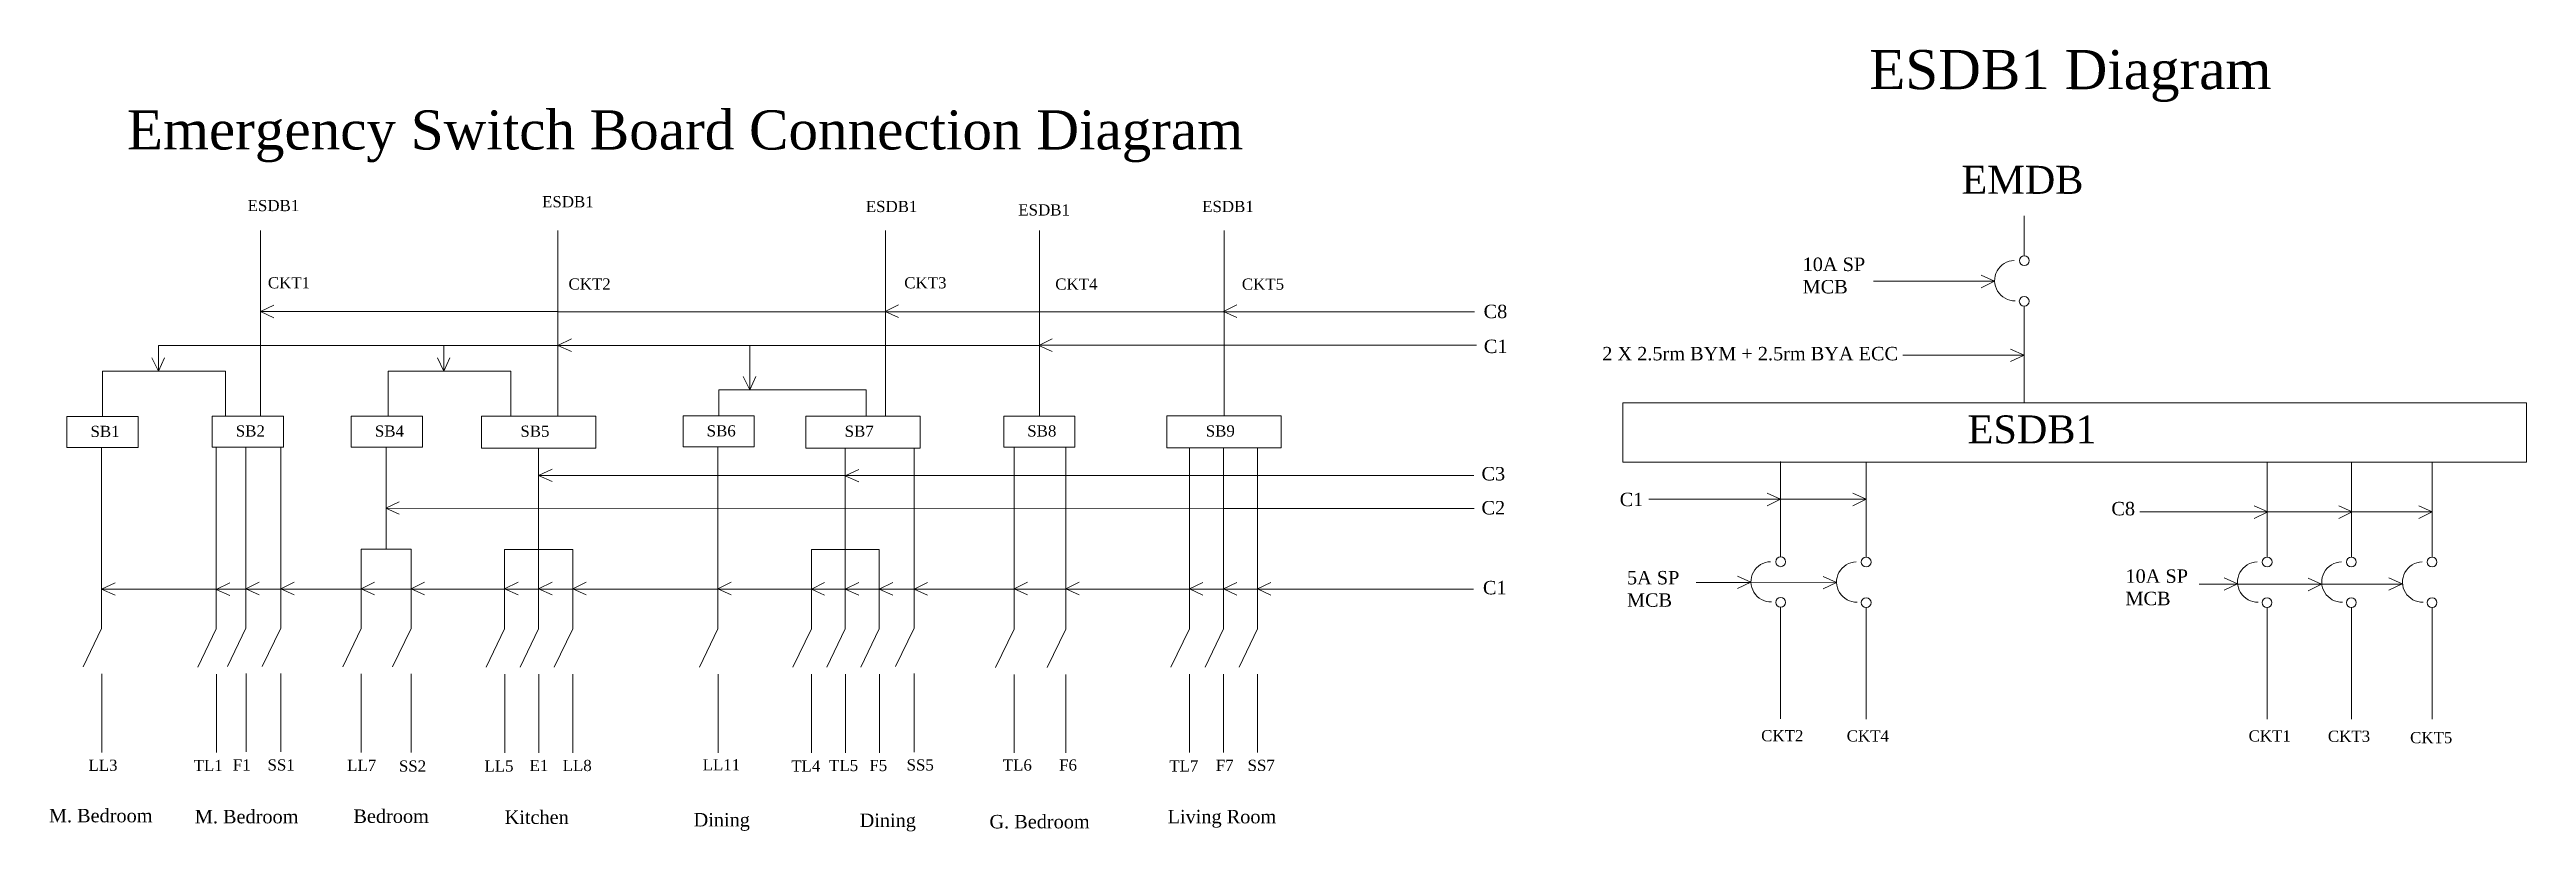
# Model space of a CAD drawing. Header units: feet. Extents: x -1909 to 11484, y -1193 to 2041.
# Drawn here: x 1186 to 3401, y -971 to -272 of the extents above; entities that cross this region are included whole.
import ezdxf

# ---------------------------------------------------------------- set-up
doc = ezdxf.new("R2010")
doc.units = ezdxf.units.FT
doc.header["$LTSCALE"] = 20
doc.header["$MEASUREMENT"] = 0
doc.layers.add('switchboard', color=60, linetype='Continuous', lineweight=0)
doc.layers.add('switchboard_text', color=60, linetype='Continuous', lineweight=0)
doc.styles.get("Standard").update_dxf_attribs({"font": 'times.ttf', "height": 18})

msp = doc.modelspace()

# ---------------------------------------------------------------- texts
at = {"layer": 'switchboard', "color": 7, "insert": (2575, -538), "char_height": 12, "width": 271.612, "attachment_point": 1}
msp.add_mtext('2 X 2.5rm BYM + 2.5rm BYA ECC', dxfattribs=at)
at = {"layer": 'switchboard_text', "attachment_point": 1}
for s, insert, char_height, width in [('ESDB1 Diagram', (2813.7, -272.7), 35, 1196.231), ('Emergency Switch Board Connection Diagram', (1255.6, -326.6), 35, 1196.231), ('EMDB', (2896.2, -376.2), 25, 40.056), ('ESDB1', (1363.6, -406.7), 10, 40.056), ('ESDB1', (1626.9, -403.3), 10, 40.056), ('ESDB1', (1916.4, -407.5), 10, 40.056), ('ESDB1', (2052.8, -410.6), 10, 40.056), ('ESDB1', (2217.2, -407.5), 10, 40.056), ('{\\C7;10A SP\\PMCB}', (2754.2, -458.2), 12, 108.05), ('CKT1', (1381.7, -475.7), 10, 40.056), ('CKT2', (1650.5, -476.8), 10, 40.056), ('CKT3', (1950.8, -475.7), 10, 40.056), ('CKT4', (2085.8, -476.9), 10, 40.056), ('CKT5', (2252.7, -476.9), 10, 40.056), ('{\\C7;C8}', (2468.9, -500.3), 12, 108.05), ('{\\C7;C1}', (2469.1, -531.5), 12, 108.05), ('SB1', (1223.1, -608.5), 10, 40.056), ('SB2', (1353, -608.1), 10, 40.056), ('SB4', (1477.4, -608.2), 10, 40.056), ('SB5', (1607.5, -608.3), 10, 40.056), ('SB6', (1774.1, -608), 10, 40.056), ('SB7', (1897.5, -608.3), 10, 40.056), ('SB8', (2060.8, -608.1), 10, 40.056), ('SB9', (2220.4, -608.1), 10, 40.056), ('ESDB1', (2901.7, -599.2), 25, 40.056), ('{\\C7;C3}', (2467, -645.3), 12, 108.05), ('{\\C7;C2}', (2467, -675.7), 12, 108.05), ('{\\C7;C1}', (2590.6, -668.3), 12, 108.05), ('{\\C7;C8}', (3030.3, -676.5), 12, 108.05), ('{\\C7;C1}', (2468.3, -747.1), 12, 108.05), ('{\\C7;5A SP\\PMCB}', (2597.1, -738.2), 12, 108.05), ('{\\C7;10A SP\\PMCB}', (3042.9, -736.8), 12, 108.05), ('CKT2', (2717.1, -880.4), 10, 40.056), ('CKT4', (2793.6, -880.6), 10, 40.056), ('CKT1', (3153, -880.6), 10, 40.056), ('CKT3', (3223.9, -880.9), 10, 40.056), ('CKT5', (3297.4, -882.1), 10, 40.056), ('LL3', (1221.2, -906.8), 10, 40.056), ('TL1', (1315.3, -907), 10, 28.734), ('F1', (1350.3, -906.5), 10, 31.144), ('SS1', (1381.4, -906.5), 10, 40.056), ('LL7', (1452.6, -906.9), 10, 40.056), ('SS2', (1498.9, -907.5), 10, 40.056), ('LL5', (1575.4, -907.5), 10, 40.056), ('E1', (1615.7, -907), 10, 40.056), ('LL8', (1645.3, -907), 10, 40.056), ('LL11', (1770.5, -906.4), 10, 40.056), ('TL4', (1849.7, -907.5), 10, 40.056), ('TL5', (1883.6, -907), 10, 40.056), ('F5', (1919.6, -907), 10, 40.056), ('SS5', (1952.9, -906.5), 10, 40.056), ('TL6', (2038.9, -906.6), 10, 40.056), ('F6', (2089.3, -906.6), 10, 42.819), ('TL7', (2187.8, -907.4), 10, 40.056), ('  F7', (2221.8, -906.9), 10, 40.056), ('SS7', (2257.8, -906.9), 10, 40.056), ('{\\C1;M. Bedroom}', (1185.9, -950.8), 12, 108.05), ('{\\C1;M. Bedroom}', (1316.4, -951.7), 12, 108.05), ('{\\C1;Bedroom}', (1458.2, -951.3), 12, 5.684341886080801e-14), ('{\\C1;Kitchen}', (1593.4, -952.2), 12, 5.684341886080801e-14), ('{\\C1;Living Room}', (2186.3, -951.7), 12, 5.684341886080801e-14), ('{\\C1;Dining}', (1762.4, -954.5), 12, 5.684341886080801e-14), ('{\\C1;Dining}', (1910.9, -955), 12, 5.684341886080801e-14), ('{\\C1;G. Bedroom}', (2027, -956.2), 12, 108.05)]:
    msp.add_mtext(s, dxfattribs=dict(at, insert=insert, char_height=char_height, width=width))

# ---------------------------------------------------------------- linework, layer by layer
at = {"layer": 'switchboard'}
for p, q in [((2952.4, -456.5), (2952.4, -420.8)), ((1375.1, -599.8), (1375.1, -433.9)), ((1641.1, -599.9), (1641.1, -433.9)), ((1934.1, -599.7), (1934.1, -433.9)), ((2071.6, -599.8), (2071.6, -433.9)), ((2236.8, -599.6), (2236.8, -433.9)), ((2952.3, -501.5), (2952.3, -588)), ((1233.9, -559.8), (1343.7, -559.8)), ((1233.9, -559.8), (1233.9, -600.2)), ((1343.7, -559.8), (1343.7, -599.8)), ((1489.2, -559.8), (1599.1, -559.8)), ((1489.2, -559.8), (1489.2, -599.9)), ((1599.1, -559.8), (1599.1, -599.9)), ((1784.9, -599.6), (1784.9, -576.3)), ((1784.9, -576.3), (1916.6, -576.3)), ((1916.6, -576.3), (1916.6, -599.7)), ((1233, -718.7), (1233, -627.9)), ((1335.6, -718.9), (1335.6, -628.1)), ((1362.1, -718.4), (1362.1, -627.6)), ((1393.2, -718.4), (1393.2, -627.6)), ((1487.5, -718.7), (1487.5, -627.7)), ((1623.8, -719), (1623.8, -628.4)), ((1784.1, -719), (1784.1, -627.4)), ((1898.1, -719), (1898.1, -628.4)), ((1959.6, -718.4), (1959.6, -628.4)), ((2049, -719.2), (2049, -627.6)), ((2095.2, -719.2), (2095.2, -627.6)), ((2205.9, -628.1), (2205.9, -718.9)), ((2236.3, -718.9), (2236.3, -628.3)), ((2266.7, -718.9), (2266.7, -628.1)), ((2734.5, -725.6), (2734.5, -640.5)), ((2811, -725.8), (2811, -640.7)), ((3169.6, -725.8), (3169.6, -640.7)), ((3244.9, -725.8), (3244.9, -640.7)), ((3317.1, -725.8), (3317.1, -640.7)), ((1233, -718.7), (1233, -789.6)), ((1335.6, -718.9), (1335.6, -789.8)), ((1362.1, -718.4), (1362.1, -789.3)), ((1393.2, -718.4), (1393.2, -789.3)), ((1465.1, -718.7), (1465.1, -789.6)), ((1509.8, -718.7), (1465.1, -718.7)), ((1509.8, -718.7), (1509.8, -789.6)), ((1593.4, -719), (1593.4, -789.9)), ((1593.4, -719), (1654.3, -719)), ((1623.8, -719), (1623.8, -789.9)), ((1654.3, -719), (1623.8, -719)), ((1654.3, -719), (1654.3, -789.9)), ((1784.1, -719), (1784.1, -789.9)), ((1867.7, -719), (1867.7, -789.9)), ((1867.7, -719), (1928.5, -719)), ((1898.1, -719), (1898.1, -789.9)), ((1928.5, -719), (1898.1, -719)), ((1928.5, -719), (1928.5, -789.9)), ((1959.6, -718.4), (1959.6, -789.3)), ((2049, -719.2), (2049, -790.1)), ((2095.2, -719.2), (2095.2, -790.1)), ((2205.9, -718.9), (2205.9, -789.8)), ((2236.3, -718.9), (2236.3, -789.8)), ((2266.7, -718.9), (2266.7, -789.8)), ((2734.5, -770.6), (2734.5, -870.4)), ((2811, -770.8), (2811, -870.6)), ((3169.5, -770.9), (3169.5, -870.7)), ((3244.9, -770.9), (3244.9, -870.7)), ((3317.1, -770.8), (3317.1, -870.6)), ((1233, -789.6), (1216.5, -824)), ((1335.6, -789.8), (1319.1, -824.2)), ((1362.1, -789.3), (1345.5, -823.6)), ((1393.2, -789.3), (1376.7, -823.6)), ((1465.1, -789.6), (1448.6, -824)), ((1509.8, -789.6), (1493.3, -824)), ((1593.4, -789.9), (1576.9, -824.3)), ((1623.8, -789.9), (1607.3, -824.3)), ((1654.3, -789.9), (1637.7, -824.3)), ((1784.1, -789.9), (1767.6, -824.3)), ((1867.7, -789.9), (1851.1, -824.3)), ((1898.1, -789.9), (1881.6, -824.3)), ((1928.5, -789.9), (1912, -824.3)), ((1959.6, -789.3), (1943, -823.7)), ((2049, -790.3), (2032.4, -824.6)), ((2095.2, -790.1), (2078.6, -824.5)), ((2205.9, -789.8), (2189.3, -824.2)), ((2236.3, -789.8), (2219.8, -824.2)), ((2266.7, -789.8), (2250.2, -824.2)), ((1233.1, -830.1), (1233.1, -900.3)), ((1335.7, -830.3), (1335.7, -900.5)), ((1362.2, -829.8), (1362.2, -899.9)), ((1393.3, -829.8), (1393.3, -899.9)), ((1465.2, -830.2), (1465.2, -900.3)), ((1509.9, -830.2), (1509.9, -900.3)), ((1593.5, -830.4), (1593.5, -900.6)), ((1624, -830.4), (1624, -900.6)), ((1654.4, -830.4), (1654.4, -900.6)), ((1784.3, -830.5), (1784.3, -900.6)), ((1867.8, -830.4), (1867.8, -900.6)), ((1898.2, -830.4), (1898.2, -900.6)), ((1928.7, -830.4), (1928.7, -900.6)), ((1959.7, -829.8), (1959.7, -900)), ((2049.1, -830.6), (2049.1, -900.8)), ((2095.3, -830.6), (2095.3, -900.8)), ((2206, -830.4), (2206, -900.5)), ((2236.4, -830.4), (2236.4, -900.5)), ((2266.8, -830.4), (2266.8, -900.5))]:
    msp.add_line(p, q, dxfattribs=at)
at = {"layer": 'switchboard', "color": 7}
for p, q in [((2925.9, -479.2), (2817.6, -479.2)), ((2925.9, -479.3), (2913.9, -473.9)), ((2925.9, -479.3), (2913.9, -485.1)), ((1375.1, -506.5), (1387, -500.7)), ((1375.1, -506.5), (1387, -511.9)), ((1640.6, -506.5), (1375.1, -506.5)), ((1641.1, -506.7), (2460.7, -506.7)), ((1933.6, -506.3), (1945.6, -500.5)), ((1933.6, -506.3), (1945.6, -511.7)), ((2236.3, -506.3), (2248.3, -500.5)), ((2236.3, -506.3), (2248.3, -511.7)), ((1641.1, -536.7), (1653.1, -530.9)), ((2071.1, -536.6), (2083.1, -530.7)), ((1283.8, -559.8), (1278, -547.8)), ((2071.6, -536.8), (1283.8, -536.8)), ((1283.8, -536.8), (1283.8, -559.8)), ((1283.8, -559.8), (1289.2, -547.8)), ((1539.1, -559.8), (1533.3, -547.8)), ((1539.1, -559.8), (1539.1, -536.8)), ((1539.1, -559.8), (1544.5, -547.8)), ((1641.1, -536.7), (1653.1, -542.1)), ((1812.6, -576.3), (1812.6, -536.8)), ((2071.1, -536.6), (2083.1, -542)), ((2071.6, -536.3), (2462.4, -536.3)), ((2952.2, -545.3), (2843.9, -545.3)), ((2952.2, -545.3), (2940.2, -539.9)), ((2952.2, -545.3), (2940.2, -551.1)), ((1812.6, -576.3), (1806.8, -564.4)), ((1812.6, -576.3), (1818, -564.4)), ((1623.8, -652.9), (1635.8, -647.1)), ((1623.8, -652.9), (1635.8, -658.3)), ((1623.8, -652.9), (2460.1, -652.9)), ((1898.1, -653.2), (1910.1, -647.4)), ((1898.1, -653.2), (1910.1, -658.6)), ((1487.1, -682.2), (1499.1, -676.4)), ((1487.1, -682.2), (1499.1, -687.6)), ((2236.6, -682.3), (1487.5, -682)), ((2236.6, -682.3), (2460.4, -682.3)), ((2734.5, -674.1), (2616.6, -674.1)), ((2734.5, -674.1), (2722.5, -668.7)), ((2734.5, -674.1), (2722.5, -679.9)), ((2734.5, -674.1), (2811, -674.1)), ((2811, -674.1), (2799.1, -668.7)), ((2811, -674.1), (2799.1, -679.9)), ((3245.4, -685.5), (3055.6, -685.5)), ((3170.1, -685.4), (3158.1, -680)), ((3170.1, -685.4), (3158.1, -691.2)), ((3245.6, -685.5), (3233.6, -680.1)), ((3245.6, -685.5), (3233.6, -691.3)), ((3245.6, -685.5), (3317.1, -685.5)), ((3317.1, -685.5), (3305.1, -680.1)), ((3317.1, -685.5), (3305.1, -691.3)), ((1233, -754.5), (1245, -748.7)), ((1335.6, -754.7), (1347.6, -748.9)), ((1362.1, -754.1), (1374, -748.3)), ((1393.2, -754.1), (1405.2, -748.3)), ((1465.1, -754.1), (1477.1, -748.3)), ((1509.8, -754.1), (1521.8, -748.3)), ((1593.4, -754.1), (1605.4, -748.3)), ((1623.8, -754.1), (1635.8, -748.3)), ((1654.3, -754.1), (1666.2, -748.3)), ((1784.1, -754.1), (1796.1, -748.3)), ((1867.7, -754.4), (1879.6, -748.6)), ((1898.1, -754.4), (1910.1, -748.6)), ((1928.5, -754.4), (1940.5, -748.6)), ((1959.6, -754.4), (1971.5, -748.6)), ((2049, -754.1), (2060.9, -748.3)), ((2095.2, -754.1), (2107.1, -748.3)), ((2205.9, -754.3), (2217.8, -748.5)), ((2236.3, -754.3), (2248.3, -748.5)), ((2266.7, -754.3), (2278.7, -748.5)), ((2707, -748.5), (2659.1, -748.5)), ((2707.9, -748.2), (2696, -742.8)), ((2707.9, -748.2), (2696, -754)), ((2708, -748.3), (2784.5, -748.5)), ((2784.5, -748.4), (2772.5, -743)), ((2784.5, -748.4), (2772.5, -754.2)), ((3143, -750.1), (3108.7, -750.1)), ((3143, -749.7), (3131, -744.3)), ((3143, -749.7), (3131, -755.5)), ((3142.2, -750.1), (3218.3, -750.1)), ((3218.3, -750.1), (3206.3, -744.7)), ((3218.3, -750.1), (3206.3, -755.9)), ((3256, -750.1), (3218.3, -750.1)), ((3290.3, -750.1), (3256, -750.1)), ((3290.3, -749.7), (3278.3, -744.3)), ((3290.3, -749.7), (3278.3, -755.5)), ((1233, -754.5), (1245, -759.9)), ((1233, -754.5), (2459.9, -754.5)), ((1335.6, -754.7), (1347.6, -760.1)), ((1362.1, -754.1), (1374, -759.5)), ((1393.2, -754.1), (1405.2, -759.5)), ((1465.1, -754.1), (1477.1, -759.5)), ((1509.8, -754.1), (1521.8, -759.5)), ((1593.4, -754.1), (1605.4, -759.5)), ((1623.8, -754.1), (1635.8, -759.5)), ((1654.3, -754.1), (1666.2, -759.5)), ((1784.1, -754.1), (1796.1, -759.5)), ((1867.7, -754.4), (1879.6, -759.8)), ((1898.1, -754.4), (1910.1, -759.8)), ((1928.5, -754.4), (1940.5, -759.8)), ((1959.6, -754.4), (1971.5, -759.8)), ((2049, -754.1), (2060.9, -759.5)), ((2095.2, -754.1), (2107.1, -759.5)), ((2205.9, -754.3), (2217.8, -759.7)), ((2236.3, -754.3), (2248.3, -759.7)), ((2266.7, -754.3), (2278.7, -759.7))]:
    msp.add_line(p, q, dxfattribs=at)
at = {"layer": 'switchboard'}
for points in [[(2593.3, -588), (3401.5, -588), (3401.5, -641.1), (2593.3, -641.1)], [(1202, -600.2), (1265.7, -600.2), (1265.7, -628), (1202, -628)], [(1331.9, -599.8), (1395.7, -599.8), (1395.7, -627.6), (1331.9, -627.6)], [(1456.3, -599.9), (1520.1, -599.9), (1520.1, -627.7), (1456.3, -627.7)], [(1753, -599.6), (1816.7, -599.6), (1816.7, -627.4), (1753, -627.4)], [(2039.7, -599.8), (2103.4, -599.8), (2103.4, -627.6), (2039.7, -627.6)]]:
    msp.add_lwpolyline(points, close=True, dxfattribs=at)
for centre in [(2952.4, -460.9), (2952.3, -497.2), (2734.5, -730), (2811, -730.2), (3169.6, -730.2), (3244.9, -730.2), (3317.1, -730.2), (2734.5, -766.3), (2811, -766.5), (3169.5, -766.5), (3244.9, -766.5), (3317.1, -766.5)]:
    msp.add_circle(centre, 4.37, dxfattribs=at)
for centre in [(2943.9, -478.8), (2726, -747.9), (2802.5, -748.1), (3161.1, -748.1), (3236.4, -748.1), (3308.6, -748.1)]:
    msp.add_arc(centre, 18, 91.3607, 271.3607, dxfattribs=at)
at = {"layer": 'switchboard_text'}
for points in [[(1572.7, -628.4), (1675, -628.4), (1675, -599.9), (1572.7, -599.9)], [(1862.7, -628.4), (1965, -628.4), (1965, -599.9), (1862.7, -599.9)], [(2185.6, -628.1), (2287.9, -628.1), (2287.9, -599.6), (2185.6, -599.6)]]:
    msp.add_lwpolyline(points, close=True, dxfattribs=at)

msp.set_redraw_order([(e.dxf.handle, doc.entitydb.next_handle()) for e in msp.query("TEXT MTEXT ATTDEF DIMENSION ARC_DIMENSION")])  # texts and dimensions are drawn at this point

doc.saveas('drawing.dxf')
